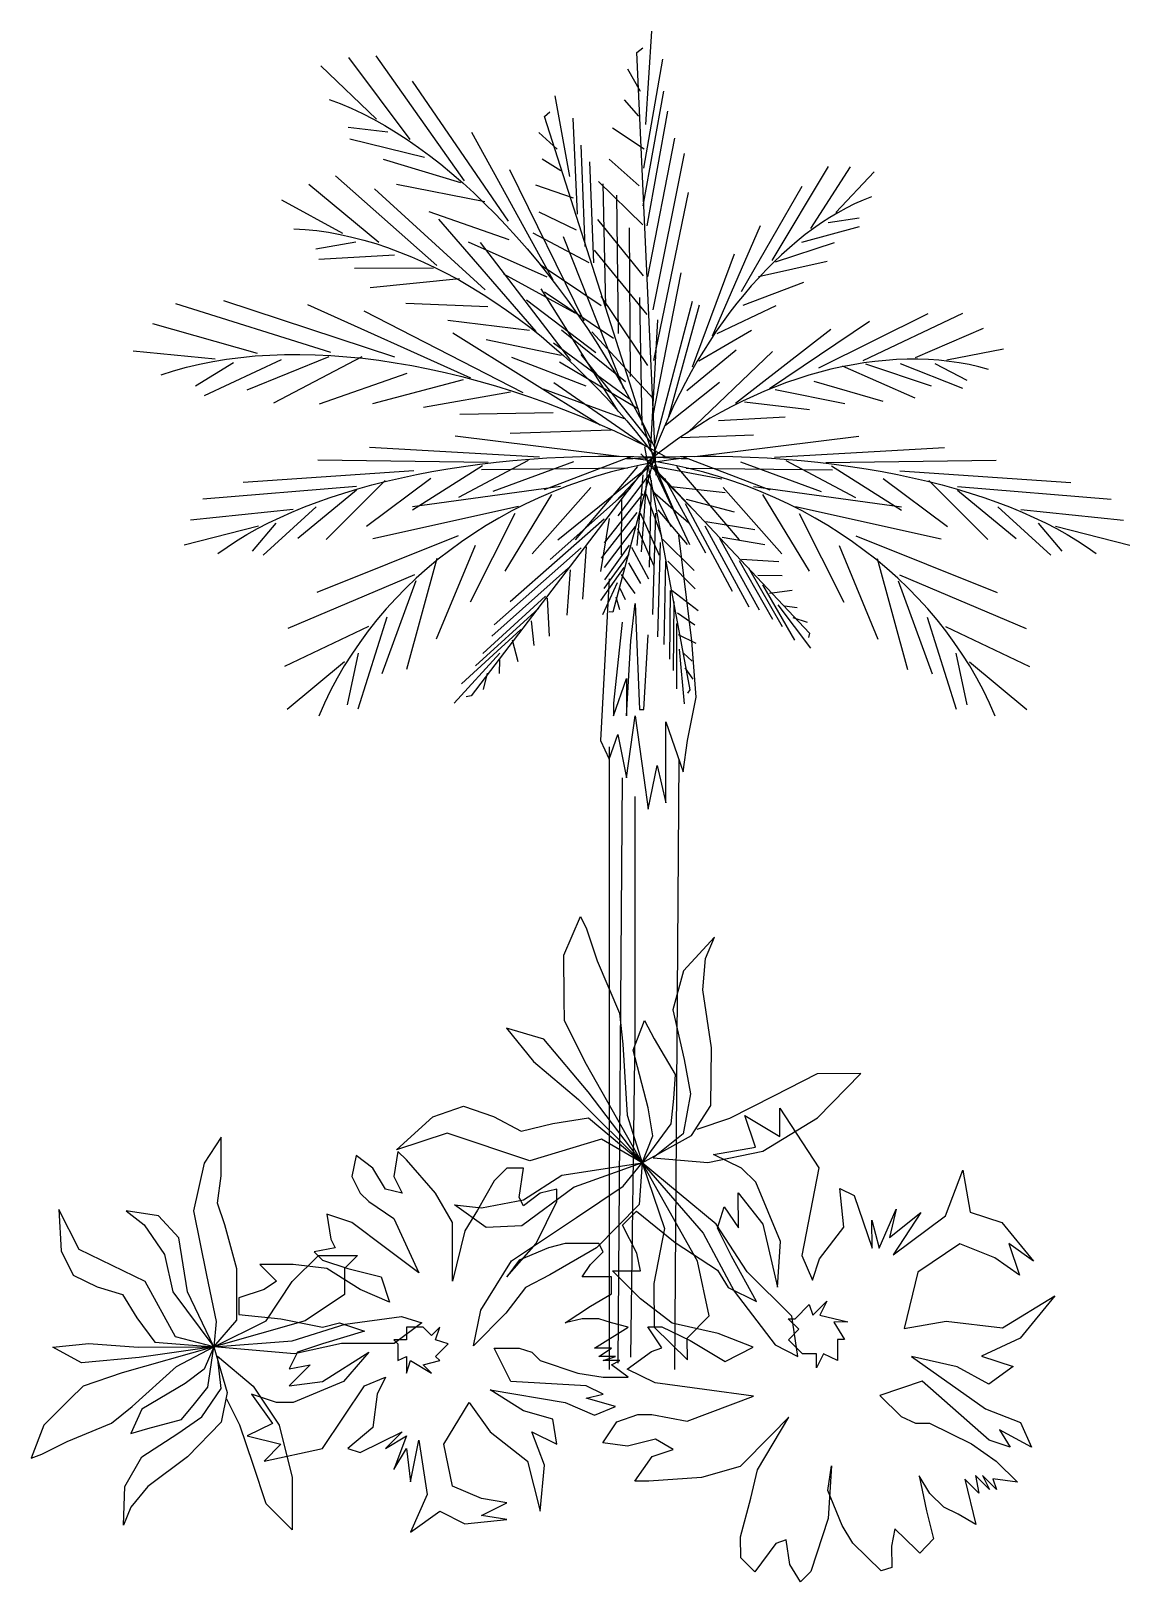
# Model space of a CAD drawing. Extents: x 78.84 to 80.56, y -24.83 to -22.4.
import ezdxf

# ---------------------------------------------------------------- set-up
doc = ezdxf.new("R2010")
doc.units = 0
doc.header["$LTSCALE"] = 0.5
doc.header["$MEASUREMENT"] = 0
doc.layers.get('0').update_dxf_attribs({"linetype": 'CONTINUOUS'})

msp = doc.modelspace()

# ---------------------------------------------------------------- linework, layer by layer
for p, q in [((79.8044, -22.5489, -35.8719), (79.8136, -22.4025, -35.8719)), ((79.7903, -22.4361, -35.8719), (79.7995, -22.4286, -35.8719)), ((79.8206, -23.0987, -35.8719), (79.7903, -22.4361, -35.8719)), ((79.3821, -22.5405, -35.8719), (79.2949, -22.4569, -35.8719)), ((79.4352, -22.5723, -35.8719), (79.3391, -22.4438, -35.8719)), ((79.52, -22.6373, -35.8719), (79.3817, -22.4415, -35.8719)), ((79.7961, -22.4971, -35.8719), (79.7762, -22.4622, -35.8719)), ((79.801, -22.6174, -35.8719), (79.8311, -22.4467, -35.8719)), ((79.5893, -22.7004, -35.8719), (79.4388, -22.4812, -35.8719)), ((79.6854, -22.6306, -35.8719), (79.6624, -22.5043, -35.8719)), ((79.7932, -22.536, -35.8719), (79.7709, -22.5104, -35.8719)), ((79.8001, -22.6767, -35.8719), (79.8325, -22.4967, -35.8719)), ((79.6456, -22.5367, -35.8719), (79.6536, -22.5289, -35.8719)), ((79.8245, -23.0967, -35.8719), (79.6456, -22.5367, -35.8719)), ((79.8064, -22.7081, -35.8719), (79.8389, -22.5281, -35.8719)), ((79.4001, -22.5609, -35.8719), (79.3379, -22.5536, -35.8719)), ((79.6593, -22.7929, -35.8719), (79.5318, -22.5617, -35.8719)), ((79.6653, -22.5878, -35.8719), (79.6367, -22.5613, -35.8719)), ((79.6971, -22.6896, -35.8719), (79.6905, -22.5392, -35.8719)), ((79.8015, -22.5878, -35.8719), (79.752, -22.555, -35.8719)), ((79.4572, -22.6006, -35.8719), (79.3403, -22.5721, -35.8719)), ((79.7093, -22.7403, -35.8719), (79.7031, -22.5816, -35.8719)), ((79.8074, -22.7877, -35.8719), (79.8495, -22.5706, -35.8719)), ((79.5143, -22.6403, -35.8719), (79.3933, -22.604, -35.8719)), ((79.6709, -22.6215, -35.8719), (79.6419, -22.6032, -35.8719)), ((79.7229, -22.7661, -35.8719), (79.7167, -22.6074, -35.8719)), ((79.7937, -22.6453, -35.8719), (79.7467, -22.6032, -35.8719)), ((79.8157, -22.8395, -35.8719), (79.8651, -22.5945, -35.8719)), ((79.4769, -22.7698, -35.8719), (79.3181, -22.6293, -35.8719)), ((79.7074, -22.8571, -35.8719), (79.5913, -22.62, -35.8719)), ((80.0024, -22.7623, -35.8719), (80.0907, -22.6149, -35.8719)), ((80.0629, -22.7122, -35.8719), (80.1251, -22.6152, -35.8719)), ((80.1018, -22.6872, -35.8719), (80.162, -22.6233, -35.8719)), ((79.3857, -22.7341, -35.8719), (79.2762, -22.6433, -35.8719)), ((79.5525, -22.8082, -35.8719), (79.379, -22.6496, -35.8719)), ((79.5518, -22.6703, -35.8719), (79.4136, -22.6431, -35.8719)), ((79.691, -22.6643, -35.8719), (79.6321, -22.6443, -35.8719)), ((79.7996, -22.7063, -35.8719), (79.7302, -22.6386, -35.8719)), ((79.7416, -22.8338, -35.8719), (79.7373, -22.6419, -35.8719)), ((79.8166, -22.9191, -35.8719), (79.8709, -22.6555, -35.8719)), ((79.9541, -22.8107, -35.8719), (80.0495, -22.6457, -35.8719)), ((79.3296, -22.7198, -35.8719), (79.234, -22.6677, -35.8719)), ((79.7617, -22.8766, -35.8719), (79.7588, -22.6597, -35.8719)), ((79.59, -22.7298, -35.8719), (79.465, -22.6857, -35.8719)), ((79.6322, -22.8733, -35.8719), (79.48, -22.6973, -35.8719)), ((79.6957, -22.7145, -35.8719), (79.6373, -22.6863, -35.8719)), ((79.8006, -22.786, -35.8719), (79.7292, -22.6979, -35.8719)), ((79.9087, -22.8805, -35.8719), (79.9842, -22.7075, -35.8719)), ((80.0898, -22.7027, -35.8719), (80.1387, -22.6953, -35.8719)), ((79.7154, -22.7656, -35.8719), (79.6279, -22.7191, -35.8719)), ((79.77, -22.9634, -35.8719), (79.6752, -22.7251, -35.8719)), ((79.7805, -22.9443, -35.8719), (79.7785, -22.7108, -35.8719)), ((80.0485, -22.7335, -35.8719), (80.139, -22.709, -35.8719)), ((79.3497, -22.7335, -35.8719), (79.2874, -22.7442, -35.8719)), ((79.4106, -22.7538, -35.8719), (79.2918, -22.7606, -35.8719)), ((79.6495, -22.7881, -35.8719), (79.5262, -22.7332, -35.8719)), ((79.6869, -22.9187, -35.8719), (79.5454, -22.7341, -35.8719)), ((79.8064, -22.847, -35.8719), (79.7239, -22.7461, -35.8719)), ((79.8776, -22.929, -35.8719), (79.9433, -22.752, -35.8719)), ((80.0073, -22.7643, -35.8719), (80.1001, -22.734, -35.8719)), ((79.4716, -22.7742, -35.8719), (79.3479, -22.7749, -35.8719)), ((79.7341, -22.8334, -35.8719), (79.6401, -22.7698, -35.8719)), ((79.9807, -22.7875, -35.8719), (80.0884, -22.7631, -35.8719)), ((79.5121, -22.7912, -35.8719), (79.3724, -22.805, -35.8719)), ((79.6935, -22.8445, -35.8719), (79.5816, -22.7837, -35.8719)), ((79.8152, -23.008, -35.8719), (79.8598, -22.7816, -35.8719)), ((79.9569, -22.8322, -35.8719), (80.0521, -22.796, -35.8719)), ((79.411, -22.9138, -35.8719), (79.1428, -22.8253, -35.8719)), ((79.726, -22.9069, -35.8719), (79.6175, -22.8246, -35.8719)), ((79.7608, -22.9986, -35.8719), (79.6402, -22.8068, -35.8719)), ((79.7538, -22.8845, -35.8719), (79.6453, -22.8117, -35.8719)), ((79.8074, -22.9266, -35.8719), (79.7341, -22.8182, -35.8719)), ((79.7987, -23.0203, -35.8719), (79.7949, -22.8201, -35.8719)), ((79.8191, -23.0487, -35.8719), (79.8773, -22.8258, -35.8719)), ((79.3109, -22.9064, -35.8719), (79.0679, -22.83, -35.8719)), ((79.5299, -22.9466, -35.8719), (79.2745, -22.8316, -35.8719)), ((79.612, -22.9699, -35.8719), (79.3629, -22.8416, -35.8719)), ((79.5566, -22.835, -35.8719), (79.428, -22.8297, -35.8719)), ((79.8397, -23.0086, -35.8719), (79.8882, -22.8315, -35.8719)), ((79.916, -22.8766, -35.8719), (80.0085, -22.8326, -35.8719)), ((80.0755, -22.9302, -35.8719), (80.2468, -22.8452, -35.8719)), ((80.1449, -22.919, -35.8719), (80.301, -22.845, -35.8719)), ((79.196, -22.9082, -35.8719), (79.0319, -22.8617, -35.8719)), ((79.622, -22.8717, -35.8719), (79.4938, -22.856, -35.8719)), ((79.7329, -23.0201, -35.8719), (79.5019, -22.8759, -35.8719)), ((79.7725, -22.9522, -35.8719), (79.672, -22.8716, -35.8719)), ((79.8157, -22.9784, -35.8719), (79.7196, -22.8739, -35.8719)), ((79.8119, -23.0544, -35.8719), (79.823, -22.855, -35.8719)), ((79.8872, -22.9193, -35.8719), (79.9699, -22.8713, -35.8719)), ((79.9449, -22.9857, -35.8719), (80.094, -22.87, -35.8719)), ((79.9981, -22.9628, -35.8719), (80.1547, -22.8573, -35.8719)), ((80.2269, -22.9142, -35.8719), (80.3335, -22.8684, -35.8719)), ((79.6718, -22.9111, -35.8719), (79.5543, -22.8867, -35.8719)), ((79.7781, -22.979, -35.8719), (79.6598, -22.8918, -35.8719)), ((79.8684, -22.966, -35.8719), (79.9459, -22.9023, -35.8719)), ((80.276, -22.9177, -35.8719), (80.3645, -22.9005, -35.8719)), ((79.1296, -22.917, -35.8719), (79.0011, -22.9041, -35.8719)), ((79.158, -22.9226, -35.8719), (79.0988, -22.9594, -35.8719)), ((79.2329, -22.9178, -35.8719), (79.1124, -22.9742, -35.8719)), ((79.3077, -22.913, -35.8719), (79.1788, -22.9653, -35.8719)), ((79.3594, -22.9134, -35.8719), (79.2209, -22.9856, -35.8719)), ((79.7109, -22.9592, -35.8719), (79.5944, -22.9141, -35.8719)), ((79.7927, -22.995, -35.8719), (79.6692, -22.9214, -35.8719)), ((79.8123, -23.0469, -35.8719), (79.7031, -22.9093, -35.8719)), ((79.8698, -23.0322, -35.8719), (80.0027, -22.9048, -35.8719)), ((80.1487, -22.9241, -35.8719), (80.2515, -22.9589, -35.8719)), ((80.2028, -22.9239, -35.8719), (80.3006, -22.9624, -35.8719)), ((80.257, -22.9237, -35.8719), (80.3071, -22.9499, -35.8719)), ((79.4298, -22.9392, -35.8719), (79.2925, -22.9875, -35.8719)), ((79.5183, -22.9492, -35.8719), (79.3758, -22.9868, -35.8719)), ((80.1121, -22.9271, -35.8719), (80.226, -22.9773, -35.8719)), ((79.592, -22.9684, -35.8719), (79.4559, -22.9927, -35.8719)), ((79.7706, -23.0106, -35.8719), (79.6438, -22.9639, -35.8719)), ((79.8044, -23.0539, -35.8719), (79.6599, -22.9542, -35.8719)), ((79.835, -23.0203, -35.8719), (79.9197, -22.9528, -35.8719)), ((80.0069, -22.9642, -35.8719), (80.1162, -22.9865, -35.8719)), ((80.0676, -22.9515, -35.8719), (80.1755, -22.9827, -35.8719)), ((79.9588, -22.9835, -35.8719), (80.0607, -22.9956, -35.8719)), ((79.6593, -23.0009, -35.8719), (79.5127, -23.0038, -35.8719)), ((79.918, -23.013, -35.8719), (80.0227, -23.0074, -35.8719)), ((79.7625, -23.0693, -35.8719), (79.5053, -23.0377, -35.8719)), ((79.7498, -23.0282, -35.8719), (79.5916, -23.0336, -35.8719)), ((79.8596, -23.0396, -35.8719), (79.9731, -23.0355, -35.8719)), ((79.8811, -23.0693, -35.8719), (80.1383, -23.0377, -35.8719)), ((79.6377, -23.0705, -35.8719), (79.3711, -23.0555, -35.8719)), ((79.819, -23.0668, -35.8719), (79.5306, -23.4448, -35.8719)), ((79.7803, -23.0699, -35.8719), (79.6448, -23.1215, -35.8719)), ((79.8198, -23.0608, -35.8719), (79.7526, -23.3137, -35.8719)), ((79.7966, -23.0655, -35.8719), (80.0605, -23.3463, -35.8719)), ((79.8021, -23.0545, -35.8719), (79.8733, -23.4353, -35.8719)), ((79.8633, -23.0699, -35.8719), (79.9987, -23.1215, -35.8719)), ((80.0059, -23.0705, -35.8719), (80.2725, -23.0555, -35.8719)), ((79.441, -23.0917, -35.8719), (79.1732, -23.1104, -35.8719)), ((79.5573, -23.0789, -35.8719), (79.2902, -23.0751, -35.8719)), ((79.5482, -23.0843, -35.8719), (79.4388, -23.1536, -35.8719)), ((79.6197, -23.0755, -35.8719), (79.5108, -23.1336, -35.8719)), ((79.776, -23.0879, -35.8719), (79.5469, -23.0901, -35.8719)), ((79.6909, -23.078, -35.8719), (79.5646, -23.1243, -35.8719)), ((79.7969, -23.095, -35.8719), (79.6663, -23.2007, -35.8719)), ((79.7913, -23.0851, -35.8719), (79.6933, -23.2001, -35.8719)), ((79.8143, -23.0795, -35.8719), (79.7568, -23.1401, -35.8719)), ((79.8112, -23.0958, -35.8719), (79.7602, -23.1625, -35.8719)), ((79.8071, -23.0833, -35.8719), (79.7969, -23.2191, -35.8719)), ((79.8107, -23.0836, -35.8719), (79.8768, -23.1511, -35.8719)), ((79.8161, -23.087, -35.8719), (79.8727, -23.2076, -35.8719)), ((79.8175, -23.0826, -35.8719), (79.8562, -23.1721, -35.8719)), ((79.82, -23.0852, -35.8719), (79.9232, -23.1042, -35.8719)), ((79.8523, -23.0851, -35.8719), (79.9503, -23.2001, -35.8719)), ((79.8676, -23.0879, -35.8719), (80.0967, -23.0901, -35.8719)), ((79.9527, -23.078, -35.8719), (80.079, -23.1243, -35.8719)), ((80.0238, -23.0755, -35.8719), (80.1328, -23.1336, -35.8719)), ((80.0863, -23.0789, -35.8719), (80.3534, -23.0751, -35.8719)), ((80.0954, -23.0843, -35.8719), (80.2047, -23.1536, -35.8719)), ((80.2025, -23.0917, -35.8719), (80.4704, -23.1104, -35.8719)), ((79.3511, -23.1167, -35.8719), (79.1099, -23.1364, -35.8719)), ((79.396, -23.107, -35.8719), (79.3036, -23.1996, -35.8719)), ((79.4673, -23.1039, -35.8719), (79.3667, -23.1792, -35.8719)), ((79.6704, -23.1166, -35.8719), (79.4387, -23.1485, -35.8719)), ((79.7181, -23.1178, -35.8719), (79.626, -23.2219, -35.8719)), ((79.7801, -23.1189, -35.8719), (79.6546, -23.2308, -35.8719)), ((79.7994, -23.0981, -35.8719), (79.7901, -23.209, -35.8719)), ((79.8073, -23.1065, -35.8719), (79.8433, -23.1791, -35.8719)), ((79.8125, -23.1065, -35.8719), (79.8094, -23.2428, -35.8719)), ((79.8333, -23.1035, -35.8719), (79.8976, -23.2204, -35.8719)), ((79.8442, -23.1167, -35.8719), (79.9288, -23.1261, -35.8719)), ((79.9255, -23.1178, -35.8719), (80.0176, -23.2219, -35.8719)), ((79.9732, -23.1166, -35.8719), (80.2049, -23.1485, -35.8719)), ((80.1763, -23.1039, -35.8719), (80.2769, -23.1792, -35.8719)), ((80.2476, -23.107, -35.8719), (80.34, -23.1996, -35.8719)), ((80.2925, -23.1167, -35.8719), (80.5337, -23.1364, -35.8719)), ((79.3509, -23.1223, -35.8719), (79.2592, -23.198, -35.8719)), ((79.6567, -23.1288, -35.8719), (79.5834, -23.249, -35.8719)), ((79.7994, -23.1278, -35.8719), (79.7388, -23.2046, -35.8719)), ((79.7664, -23.1352, -35.8719), (79.7658, -23.2235, -35.8719)), ((79.805, -23.1283, -35.8719), (79.829, -23.1942, -35.8719)), ((79.8148, -23.1237, -35.8719), (79.8716, -23.1735, -35.8719)), ((79.8661, -23.1432, -35.8719), (79.9398, -23.2803, -35.8719)), ((79.8676, -23.1364, -35.8719), (79.9429, -23.1562, -35.8719)), ((79.9869, -23.1288, -35.8719), (80.0602, -23.249, -35.8719)), ((80.2927, -23.1223, -35.8719), (80.3844, -23.198, -35.8719)), ((79.2518, -23.1526, -35.8719), (79.0909, -23.1695, -35.8719)), ((79.2876, -23.1483, -35.8719), (79.2048, -23.2242, -35.8719)), ((79.6048, -23.1478, -35.8719), (79.3765, -23.1986, -35.8719)), ((79.5988, -23.1587, -35.8719), (79.5288, -23.2978, -35.8719)), ((79.7388, -23.1679, -35.8719), (79.5915, -23.2974, -35.8719)), ((79.7467, -23.1666, -35.8719), (79.7331, -23.2499, -35.8719)), ((79.79, -23.1572, -35.8719), (79.7342, -23.229, -35.8719)), ((79.7956, -23.1578, -35.8719), (79.8252, -23.2242, -35.8719)), ((79.8193, -23.1582, -35.8719), (79.8145, -23.3171, -35.8719)), ((79.8233, -23.1528, -35.8719), (79.869, -23.2074, -35.8719)), ((80.0388, -23.1478, -35.8719), (80.2671, -23.1986, -35.8719)), ((80.0448, -23.1587, -35.8719), (80.1148, -23.2978, -35.8719)), ((80.356, -23.1483, -35.8719), (80.4388, -23.2242, -35.8719)), ((80.3917, -23.1526, -35.8719), (80.5526, -23.1695, -35.8719)), ((79.1975, -23.1789, -35.8719), (79.0806, -23.2086, -35.8719)), ((79.2244, -23.1742, -35.8719), (79.1872, -23.218, -35.8719)), ((79.5102, -23.194, -35.8719), (79.2887, -23.2825, -35.8719)), ((79.7877, -23.1791, -35.8719), (79.7391, -23.2433, -35.8719)), ((79.791, -23.1822, -35.8719), (79.8165, -23.2399, -35.8719)), ((79.8764, -23.3586, -35.8719), (79.8559, -23.1927, -35.8719)), ((79.8966, -23.178, -35.8719), (79.9656, -23.305, -35.8719)), ((79.8981, -23.1711, -35.8719), (79.9749, -23.1841, -35.8719)), ((80.1334, -23.194, -35.8719), (80.3549, -23.2825, -35.8719)), ((80.4192, -23.1742, -35.8719), (80.4564, -23.218, -35.8719)), ((80.4461, -23.1789, -35.8719), (80.5629, -23.2086, -35.8719)), ((79.5366, -23.2088, -35.8719), (79.476, -23.3559, -35.8719)), ((79.7028, -23.2124, -35.8719), (79.5664, -23.3332, -35.8719)), ((79.7108, -23.2112, -35.8719), (79.7051, -23.2932, -35.8719)), ((79.7783, -23.2085, -35.8719), (79.7393, -23.2626, -35.8719)), ((79.7816, -23.2116, -35.8719), (79.8086, -23.2613, -35.8719)), ((79.8265, -23.2042, -35.8719), (79.8226, -23.3519, -35.8719)), ((79.8305, -23.1989, -35.8719), (79.8802, -23.2481, -35.8719)), ((79.9199, -23.1977, -35.8719), (79.9819, -23.3096, -35.8719)), ((79.9238, -23.1958, -35.8719), (79.9906, -23.2074, -35.8719)), ((80.107, -23.2088, -35.8719), (80.1676, -23.3559, -35.8719)), ((79.4769, -23.2292, -35.8719), (79.4291, -23.4033, -35.8719)), ((79.7776, -23.2223, -35.8719), (79.7386, -23.2764, -35.8719)), ((79.7769, -23.236, -35.8719), (79.7958, -23.2683, -35.8719)), ((79.835, -23.2333, -35.8719), (79.8324, -23.364, -35.8719)), ((79.8386, -23.2336, -35.8719), (79.8817, -23.2767, -35.8719)), ((79.9504, -23.2324, -35.8719), (80.0029, -23.3242, -35.8719)), ((79.9543, -23.2306, -35.8719), (80.0125, -23.2339, -35.8719)), ((80.1666, -23.2292, -35.8719), (80.2145, -23.4033, -35.8719)), ((79.442, -23.255, -35.8719), (79.2435, -23.3393, -35.8719)), ((79.4437, -23.2644, -35.8719), (79.3907, -23.4102, -35.8719)), ((79.6832, -23.2438, -35.8719), (79.5631, -23.3513, -35.8719)), ((79.6857, -23.2469, -35.8719), (79.6805, -23.3184, -35.8719)), ((79.7467, -23.261, -35.8719), (79.733, -23.5148, -35.8719)), ((79.7698, -23.2436, -35.8719), (79.7331, -23.2951, -35.8719)), ((79.7658, -23.2542, -35.8719), (79.787, -23.284, -35.8719)), ((79.9652, -23.2438, -35.8719), (80.0177, -23.3357, -35.8719)), ((79.98, -23.2553, -35.8719), (80.018, -23.2558, -35.8719)), ((80.1999, -23.2644, -35.8719), (80.2528, -23.4102, -35.8719)), ((80.2016, -23.255, -35.8719), (80.4001, -23.3393, -35.8719)), ((79.6472, -23.2884, -35.8719), (79.5489, -23.3783, -35.8719)), ((79.7595, -23.2674, -35.8719), (79.7366, -23.3176, -35.8719)), ((79.7573, -23.2893, -35.8719), (79.7631, -23.3092, -35.8719)), ((79.7636, -23.2761, -35.8719), (79.7718, -23.2935, -35.8719)), ((79.8423, -23.2794, -35.8719), (79.8413, -23.3874, -35.8719)), ((79.8458, -23.2797, -35.8719), (79.8862, -23.3111, -35.8719)), ((79.9871, -23.2704, -35.8719), (80.0373, -23.3572, -35.8719)), ((79.998, -23.2836, -35.8719), (80.0337, -23.2791, -35.8719)), ((79.636, -23.3079, -35.8719), (79.5376, -23.3978, -35.8719)), ((79.6498, -23.2915, -35.8719), (79.6529, -23.351, -35.8719)), ((79.7526, -23.3137, -35.8719), (79.747, -23.3131, -35.8719)), ((79.7808, -23.3586, -35.8719), (79.7876, -23.3001, -35.8719)), ((79.7876, -23.3001, -35.8719), (79.7945, -23.466, -35.8719)), ((79.8481, -23.2969, -35.8719), (79.8471, -23.4049, -35.8719)), ((79.8539, -23.3144, -35.8719), (79.881, -23.3335, -35.8719)), ((80.0113, -23.3019, -35.8719), (80.0622, -23.37, -35.8719)), ((80.0214, -23.3033, -35.8719), (80.0416, -23.3061, -35.8719)), ((79.3695, -23.3361, -35.8719), (79.2383, -23.3986, -35.8719)), ((79.3985, -23.3212, -35.8719), (79.3532, -23.4656, -35.8719)), ((79.6247, -23.3273, -35.8719), (79.6286, -23.3655, -35.8719)), ((79.7671, -23.3293, -35.8719), (79.7535, -23.4562, -35.8719)), ((79.8526, -23.3314, -35.8719), (79.8521, -23.4338, -35.8719)), ((80.0347, -23.3216, -35.8719), (80.0573, -23.3294, -35.8719)), ((80.2451, -23.3212, -35.8719), (80.2904, -23.4656, -35.8719)), ((80.2741, -23.3361, -35.8719), (80.4053, -23.3986, -35.8719)), ((79.6084, -23.3405, -35.8719), (79.5155, -23.426, -35.8719)), ((79.5946, -23.3569, -35.8719), (79.6039, -23.3906, -35.8719)), ((79.774, -23.4758, -35.8719), (79.7808, -23.3586, -35.8719)), ((79.8013, -23.466, -35.8719), (79.8081, -23.3489, -35.8719)), ((79.8549, -23.3486, -35.8719), (79.8824, -23.3621, -35.8719)), ((79.8833, -23.4465, -35.8719), (79.8764, -23.3586, -35.8719)), ((80.0605, -23.3463, -35.8719), (80.059, -23.3531, -35.8719)), ((79.3533, -23.378, -35.8719), (79.3362, -23.4589, -35.8719)), ((79.5753, -23.3776, -35.8719), (79.5038, -23.4561, -35.8719)), ((79.5749, -23.3882, -35.8719), (79.5742, -23.4095, -35.8719)), ((79.8567, -23.3715, -35.8719), (79.8645, -23.4574, -35.8719)), ((79.8634, -23.3777, -35.8719), (79.8767, -23.3901, -35.8719)), ((80.2903, -23.378, -35.8719), (80.3074, -23.4589, -35.8719)), ((79.332, -23.3915, -35.8719), (79.2425, -23.466, -35.8719)), ((79.5557, -23.409, -35.8719), (79.5495, -23.4347, -35.8719)), ((79.8652, -23.4006, -35.8719), (79.8781, -23.4186, -35.8719)), ((80.3116, -23.3915, -35.8719), (80.4011, -23.466, -35.8719)), ((79.7535, -23.4758, -35.8719), (79.774, -23.4172, -35.8719)), ((79.774, -23.4172, -35.8719), (79.774, -23.4758, -35.8719)), ((79.8733, -23.4353, -35.8719), (79.8694, -23.4407, -35.8719)), ((79.5306, -23.4448, -35.8719), (79.5227, -23.446, -35.8719)), ((79.7535, -23.4562, -35.8719), (79.7535, -23.4758, -35.8719)), ((79.8696, -23.5148, -35.8719), (79.8833, -23.4465, -35.8719)), ((79.774, -23.5734, -35.8719), (79.7876, -23.4758, -35.8719)), ((79.7876, -23.4758, -35.8719), (79.8013, -23.5734, -35.8719)), ((79.7945, -23.466, -35.8719), (79.8013, -23.466, -35.8719)), ((79.8355, -23.4855, -35.8719), (79.8628, -23.5636, -35.8719)), ((79.8355, -23.6124, -35.8719), (79.8355, -23.4855, -35.8719)), ((79.7467, -23.5441, -35.8719), (79.7603, -23.505, -35.8719)), ((79.7603, -23.505, -35.8719), (79.774, -23.5734, -35.8719)), ((79.733, -23.5148, -35.8719), (79.7467, -23.5441, -35.8719)), ((79.7467, -23.5246, -35.8719), (79.7467, -24.5007, -35.8719)), ((79.8628, -23.5636, -35.8719), (79.8696, -23.5148, -35.8719)), ((79.8081, -23.6222, -35.8719), (79.8218, -23.5538, -35.8719)), ((79.8218, -23.5538, -35.8719), (79.8355, -23.6124, -35.8719)), ((79.8559, -23.5441, -35.8719), (79.8491, -24.5007, -35.8719)), ((79.7671, -23.5734, -35.8719), (79.7603, -24.4909, -35.8719)), ((79.8013, -23.5734, -35.8719), (79.8081, -23.6222, -35.8719)), ((79.7876, -23.9736, -35.8719), (79.7876, -23.6026, -35.8719)), ((79.6759, -23.8509, 132.3878), (79.7019, -23.7907, 132.3878)), ((79.7019, -23.7907, 132.3878), (79.7112, -23.81, 132.3878)), ((79.7112, -23.81, 132.3878), (79.7278, -23.86, 132.3878)), ((79.912, -23.823, 132.3878), (79.8631, -23.8757, 132.3878)), ((79.898, -23.8562, 132.3878), (79.912, -23.823, 132.3878)), ((79.6764, -23.9196, 132.3878), (79.6759, -23.8509, 132.3878)), ((79.7278, -23.86, 132.3878), (79.7631, -23.942, 132.3878)), ((79.8934, -23.9055, 132.3878), (79.898, -23.8562, 132.3878)), ((79.8631, -23.8757, 132.3878), (79.8467, -23.9369, 132.3878)), ((79.6766, -23.954, 132.3878), (79.6764, -23.9196, 132.3878)), ((79.9072, -23.9966, 132.3878), (79.8934, -23.9055, 132.3878)), ((79.7631, -23.942, 132.3878), (79.7683, -23.9909, 132.3878)), ((79.8467, -23.9369, 132.3878), (79.8642, -24.0147, 132.3878)), ((79.6442, -23.983, 132.3878), (79.5858, -23.9657, 132.3878)), ((79.5858, -23.9657, 132.3878), (79.6285, -24.0179, 132.3878)), ((79.7115, -24.0226, 132.3878), (79.6766, -23.954, 132.3878)), ((79.7844, -24, 132.3878), (79.8021, -23.9535, 132.3878)), ((79.8021, -23.9535, 132.3878), (79.8176, -23.9823, 132.3878)), ((79.7139, -24.0652, 132.3878), (79.6442, -23.983, 132.3878)), ((79.7683, -23.9909, 132.3878), (79.7751, -24.1019, 132.3878)), ((79.7808, -24.4811, -35.8719), (79.7876, -23.9736, -35.8719)), ((79.8176, -23.9823, 132.3878), (79.8504, -24.0382, 132.3878)), ((79.6285, -24.0179, 132.3878), (79.6989, -24.0772, 132.3878)), ((79.8081, -24.0907, 132.3878), (79.7844, -24, 132.3878)), ((79.8642, -24.0147, 132.3878), (79.8741, -24.0684, 132.3878)), ((79.9064, -24.0867, 132.3878), (79.9072, -23.9966, 132.3878)), ((79.7985, -24.1767, 132.3878), (79.7115, -24.0226, 132.3878)), ((79.8504, -24.0382, 132.3878), (79.8478, -24.076, 132.3878)), ((80.0727, -24.0373, 132.3878), (80.0041, -24.0722, 132.3878)), ((80.1414, -24.0368, 132.3878), (80.0727, -24.0373, 132.3878)), ((80.0731, -24.1061, 132.3878), (80.1414, -24.0368, 132.3878)), ((79.7985, -24.1767, 132.3878), (79.7139, -24.0652, 132.3878)), ((79.8741, -24.0684, 132.3878), (79.8626, -24.131, 132.3878)), ((79.4707, -24.1047, 132.3878), (79.5186, -24.0879, 132.3878)), ((79.5186, -24.0879, 132.3878), (79.5656, -24.104, 132.3878)), ((79.6989, -24.0772, 132.3878), (79.7985, -24.1767, 132.3878)), ((79.815, -24.1346, 132.3878), (79.8081, -24.0907, 132.3878)), ((79.8478, -24.076, 132.3878), (79.8434, -24.1155, 132.3878)), ((79.8756, -24.1337, 132.3878), (79.9064, -24.0867, 132.3878)), ((80.0041, -24.0722, 132.3878), (79.9356, -24.107, 132.3878)), ((80.0141, -24.0912, 132.3878), (80.0753, -24.1843, 132.3878)), ((80.0144, -24.1352, 132.3878), (80.0141, -24.0912, 132.3878)), ((79.4137, -24.1561, 132.3878), (79.4707, -24.1047, 132.3878)), ((79.5656, -24.104, 132.3878), (79.6091, -24.1268, 132.3878)), ((79.6091, -24.1268, 132.3878), (79.6586, -24.1149, 132.3878)), ((79.6586, -24.1149, 132.3878), (79.7144, -24.1061, 132.3878)), ((79.7144, -24.1061, 132.3878), (79.7985, -24.1767, 132.3878)), ((79.7751, -24.1019, 132.3878), (79.7985, -24.1767, 132.3878)), ((79.8434, -24.1155, 132.3878), (79.7985, -24.1767, 132.3878)), ((79.9356, -24.107, 132.3878), (79.8841, -24.1246, 132.3878)), ((79.976, -24.152, 132.3878), (79.9592, -24.1025, 132.3878)), ((79.9592, -24.1025, 132.3878), (80.0144, -24.1352, 132.3878)), ((79.9875, -24.1582, 132.3878), (80.0731, -24.1061, 132.3878)), ((79.1387, -24.1367, -35.8719), (79.1123, -24.1771, -35.8719)), ((79.1387, -24.1973, -35.8719), (79.1387, -24.1367, -35.8719)), ((79.4929, -24.13, 132.3878), (79.4137, -24.1561, 132.3878)), ((79.6226, -24.1737, 132.3878), (79.4929, -24.13, 132.3878)), ((79.7347, -24.1396, 132.3878), (79.6226, -24.1737, 132.3878)), ((79.7985, -24.1767, 132.3878), (79.7347, -24.1396, 132.3878)), ((79.7985, -24.1767, 132.3878), (79.8756, -24.1337, 132.3878)), ((79.7985, -24.1767, 132.3878), (79.815, -24.1346, 132.3878)), ((79.8626, -24.131, 132.3878), (79.8157, -24.1689, 132.3878)), ((79.3503, -24.1654, -35.8719), (79.3437, -24.1982, -35.8719)), ((79.3765, -24.1851, -35.8719), (79.3503, -24.1654, -35.8719)), ((79.4159, -24.1589, -35.8719), (79.4093, -24.1982, -35.8719)), ((79.429, -24.172, -35.8719), (79.4159, -24.1589, -35.8719)), ((79.9017, -24.176, 132.3878), (79.9875, -24.1582, 132.3878)), ((79.9101, -24.1634, 132.3878), (79.976, -24.152, 132.3878)), ((79.9542, -24.1851, 132.3878), (79.9101, -24.1634, 132.3878)), ((79.1123, -24.1771, -35.8719), (79.0954, -24.2518, -35.8719)), ((79.3962, -24.2179, -35.8719), (79.3765, -24.1851, -35.8719)), ((79.4749, -24.2244, -35.8719), (79.429, -24.172, -35.8719)), ((79.5863, -24.1851, -35.8719), (79.5667, -24.2048, -35.8719)), ((79.6126, -24.1851, -35.8719), (79.5863, -24.1851, -35.8719)), ((79.606, -24.231, -35.8719), (79.6126, -24.1851, -35.8719)), ((79.6727, -24.1961, 132.3878), (79.7985, -24.1767, 132.3878)), ((79.7985, -24.1767, 132.3878), (79.6918, -24.215, 132.3878)), ((79.7687, -24.2135, 132.3878), (79.7985, -24.1767, 132.3878)), ((79.7985, -24.1767, 132.3878), (79.7941, -24.2418, 132.3878)), ((79.8855, -24.3309, 132.3878), (79.7985, -24.1767, 132.3878)), ((79.7985, -24.1767, 132.3878), (79.8943, -24.2868, 132.3878)), ((79.9143, -24.2729, 132.3878), (79.7985, -24.1767, 132.3878)), ((79.7985, -24.1767, 132.3878), (79.8336, -24.2796, 132.3878)), ((79.8157, -24.1689, 132.3878), (79.9017, -24.176, 132.3878)), ((79.9764, -24.207, 132.3878), (79.9542, -24.1851, 132.3878)), ((80.0753, -24.1843, 132.3878), (80.0487, -24.322, 132.3878)), ((80.2739, -24.26, 132.3878), (80.3009, -24.1883, 132.3878)), ((80.3009, -24.1883, 132.3878), (80.3123, -24.2542, 132.3878)), ((79.133, -24.2397, -35.8719), (79.1387, -24.1973, -35.8719)), ((79.3437, -24.1982, -35.8719), (79.3568, -24.2244, -35.8719)), ((79.4093, -24.1982, -35.8719), (79.4224, -24.2244, -35.8719)), ((79.5667, -24.2048, -35.8719), (79.5404, -24.2507, -35.8719)), ((79.6918, -24.215, 132.3878), (79.6099, -24.2757, 132.3878)), ((79.6127, -24.2346, 132.3878), (79.6727, -24.1961, 132.3878)), ((79.6954, -24.2623, 132.3878), (79.7687, -24.2135, 132.3878)), ((80.0155, -24.3002, 132.3878), (79.9764, -24.207, 132.3878)), ((79.1444, -24.274, -35.8719), (79.133, -24.2397, -35.8719)), ((79.3568, -24.2244, -35.8719), (79.37, -24.2375, -35.8719)), ((79.37, -24.2375, -35.8719), (79.4093, -24.2638, -35.8719)), ((79.4224, -24.2244, -35.8719), (79.3962, -24.2179, -35.8719)), ((79.5011, -24.2703, -35.8719), (79.4749, -24.2244, -35.8719)), ((79.5469, -24.2472, 132.3878), (79.6127, -24.2346, 132.3878)), ((79.6126, -24.2441, -35.8719), (79.606, -24.231, -35.8719)), ((79.6388, -24.2244, -35.8719), (79.6126, -24.2441, -35.8719)), ((79.6322, -24.3031, -35.8719), (79.665, -24.2375, -35.8719)), ((79.665, -24.2179, -35.8719), (79.6388, -24.2244, -35.8719)), ((79.665, -24.2375, -35.8719), (79.665, -24.2179, -35.8719)), ((79.949, -24.2237, 132.3878), (79.9878, -24.2729, 132.3878)), ((79.9494, -24.2787, 132.3878), (79.949, -24.2237, 132.3878)), ((80.1144, -24.2776, 132.3878), (80.1085, -24.2171, 132.3878)), ((80.1085, -24.2171, 132.3878), (80.1306, -24.2279, 132.3878)), ((80.1306, -24.2279, 132.3878), (80.1587, -24.3103, 132.3878)), ((78.9163, -24.3124, -35.8719), (78.8842, -24.2498, -35.8719)), ((78.8842, -24.2498, -35.8719), (78.888, -24.3144, -35.8719)), ((79.0407, -24.2598, -35.8719), (78.9898, -24.2518, -35.8719)), ((78.9898, -24.2518, -35.8719), (79.018, -24.274, -35.8719)), ((79.0727, -24.2942, -35.8719), (79.0407, -24.2598, -35.8719)), ((79.0954, -24.2518, -35.8719), (79.1161, -24.3528, -35.8719)), ((79.3044, -24.2572, -35.8719), (79.3109, -24.2966, -35.8719)), ((79.3437, -24.2703, -35.8719), (79.3044, -24.2572, -35.8719)), ((79.4093, -24.2638, -35.8719), (79.4486, -24.349, -35.8719)), ((79.5542, -24.278, 132.3878), (79.5045, -24.2424, 132.3878)), ((79.5045, -24.2424, 132.3878), (79.5469, -24.2472, 132.3878)), ((79.5404, -24.2507, -35.8719), (79.5208, -24.2834, -35.8719)), ((79.5937, -24.3304, 132.3878), (79.6954, -24.2623, 132.3878)), ((79.7941, -24.2418, 132.3878), (79.7268, -24.3101, 132.3878)), ((79.7678, -24.2744, 132.3878), (79.7896, -24.2523, 132.3878)), ((79.7896, -24.2523, 132.3878), (79.8505, -24.3014, 132.3878)), ((79.9164, -24.2789, 132.3878), (79.9271, -24.2458, 132.3878)), ((79.9271, -24.2458, 132.3878), (79.9494, -24.2787, 132.3878)), ((80.1697, -24.3102, 132.3878), (80.1968, -24.2495, 132.3878)), ((80.1968, -24.2495, 132.3878), (80.1861, -24.2936, 132.3878)), ((80.1861, -24.2936, 132.3878), (80.2353, -24.2547, 132.3878)), ((80.2353, -24.2547, 132.3878), (80.1918, -24.321, 132.3878)), ((80.1918, -24.321, 132.3878), (80.2739, -24.26, 132.3878)), ((80.3123, -24.2542, 132.3878), (80.362, -24.2704, 132.3878)), ((79.018, -24.274, -35.8719), (79.0501, -24.3205, -35.8719)), ((79.1632, -24.3427, -35.8719), (79.1444, -24.274, -35.8719)), ((79.3962, -24.3097, -35.8719), (79.3437, -24.2703, -35.8719)), ((79.5011, -24.3293, -35.8719), (79.5011, -24.2703, -35.8719)), ((79.5208, -24.2834, -35.8719), (79.5011, -24.3621, -35.8719)), ((79.6099, -24.2757, 132.3878), (79.5542, -24.278, 132.3878)), ((79.7901, -24.3183, 132.3878), (79.7678, -24.2744, 132.3878)), ((79.8336, -24.2796, 132.3878), (79.817, -24.3657, 132.3878)), ((79.8943, -24.2868, 132.3878), (79.9425, -24.3781, 132.3878)), ((79.9629, -24.3478, 132.3878), (79.9143, -24.2729, 132.3878)), ((79.9387, -24.3228, 132.3878), (79.9164, -24.2789, 132.3878)), ((79.9878, -24.2729, 132.3878), (80.0105, -24.3718, 132.3878)), ((80.0763, -24.3273, 132.3878), (80.1144, -24.2776, 132.3878)), ((80.1584, -24.2663, 132.3878), (80.1697, -24.3102, 132.3878)), ((80.1587, -24.3103, 132.3878), (80.1584, -24.2663, 132.3878)), ((80.362, -24.2704, 132.3878), (80.4119, -24.3306, 132.3878)), ((79.02, -24.3629, -35.8719), (78.9163, -24.3124, -35.8719)), ((79.0859, -24.379, -35.8719), (79.0727, -24.2942, -35.8719)), ((79.3175, -24.3097, -35.8719), (79.2847, -24.3162, -35.8719)), ((79.3109, -24.2966, -35.8719), (79.3175, -24.3097, -35.8719)), ((79.4486, -24.349, -35.8719), (79.3962, -24.3097, -35.8719)), ((79.5863, -24.3556, -35.8719), (79.6322, -24.3031, -35.8719)), ((79.6519, -24.3097, -35.8719), (79.606, -24.3293, -35.8719)), ((79.6781, -24.3031, -35.8719), (79.6519, -24.3097, -35.8719)), ((79.7268, -24.3101, 132.3878), (79.6536, -24.3524, 132.3878)), ((79.7306, -24.3031, -35.8719), (79.6781, -24.3031, -35.8719)), ((79.7372, -24.3162, -35.8719), (79.7306, -24.3031, -35.8719)), ((79.8505, -24.3014, 132.3878), (79.9168, -24.3449, 132.3878)), ((80.0105, -24.3718, 132.3878), (80.0155, -24.3002, 132.3878)), ((80.2962, -24.3038, 132.3878), (80.2305, -24.3483, 132.3878)), ((80.3513, -24.3255, 132.3878), (80.2962, -24.3038, 132.3878)), ((80.3732, -24.3033, 132.3878), (80.39, -24.3527, 132.3878)), ((80.4119, -24.3306, 132.3878), (80.3732, -24.3033, 132.3878)), ((78.888, -24.3144, -35.8719), (78.9069, -24.3528, -35.8719)), ((79.0501, -24.3205, -35.8719), (79.0633, -24.379, -35.8719)), ((79.1995, -24.3359, -35.8719), (79.2257, -24.3621, -35.8719)), ((79.2519, -24.3359, -35.8719), (79.1995, -24.3359, -35.8719)), ((79.2502, -24.3627, -35.8719), (79.2912, -24.3217, -35.8719)), ((79.3044, -24.3425, -35.8719), (79.2519, -24.3359, -35.8719)), ((79.2847, -24.3162, -35.8719), (79.2978, -24.3293, -35.8719)), ((79.2912, -24.3217, -35.8719), (79.3527, -24.3217, -35.8719)), ((79.2978, -24.3293, -35.8719), (79.3372, -24.3425, -35.8719)), ((79.3527, -24.3217, -35.8719), (79.3322, -24.3422, -35.8719)), ((79.5011, -24.3621, -35.8719), (79.5011, -24.3293, -35.8719)), ((79.5458, -24.4076, 132.3878), (79.5937, -24.3304, 132.3878)), ((79.606, -24.3293, -35.8719), (79.5863, -24.3556, -35.8719)), ((79.7044, -24.3556, -35.8719), (79.7175, -24.3359, -35.8719)), ((79.7175, -24.3359, -35.8719), (79.7372, -24.3162, -35.8719)), ((79.7958, -24.3458, 132.3878), (79.7901, -24.3183, 132.3878)), ((79.9033, -24.4167, 132.3878), (79.8855, -24.3309, 132.3878)), ((79.9777, -24.394, 132.3878), (79.9387, -24.3228, 132.3878)), ((80.0487, -24.322, 132.3878), (80.0655, -24.3604, 132.3878)), ((80.0655, -24.3604, 132.3878), (80.0763, -24.3273, 132.3878)), ((80.39, -24.3527, 132.3878), (80.3513, -24.3255, 132.3878)), ((78.9069, -24.3528, -35.8719), (78.9445, -24.371, -35.8719)), ((79.1161, -24.3528, -35.8719), (79.1312, -24.4255, -35.8719)), ((79.1632, -24.4235, -35.8719), (79.1632, -24.3427, -35.8719)), ((79.3568, -24.3752, -35.8719), (79.3044, -24.3425, -35.8719)), ((79.3322, -24.3422, -35.8719), (79.3322, -24.3832, -35.8719)), ((79.3372, -24.3425, -35.8719), (79.3896, -24.3556, -35.8719)), ((79.3896, -24.3556, -35.8719), (79.4027, -24.3949, -35.8719)), ((79.6536, -24.3524, 132.3878), (79.6155, -24.372, 132.3878)), ((79.7437, -24.3556, -35.8719), (79.7044, -24.3556, -35.8719)), ((79.7503, -24.3556, -35.8719), (79.7437, -24.3556, -35.8719)), ((79.7503, -24.3818, -35.8719), (79.7503, -24.3556, -35.8719)), ((79.7518, -24.3461, 132.3878), (79.7958, -24.3458, 132.3878)), ((79.7961, -24.3898, 132.3878), (79.7518, -24.3461, 132.3878)), ((79.9168, -24.3449, 132.3878), (79.9335, -24.3723, 132.3878)), ((80.033, -24.4169, 132.3878), (79.9629, -24.3478, 132.3878)), ((80.2305, -24.3483, 132.3878), (80.209, -24.4365, 132.3878)), ((78.9445, -24.371, -35.8719), (78.9841, -24.3831, -35.8719)), ((78.9841, -24.3831, -35.8719), (79.0068, -24.4194, -35.8719)), ((79.0671, -24.4497, -35.8719), (79.02, -24.3629, -35.8719)), ((79.0633, -24.379, -35.8719), (79.1273, -24.4651, -35.8719)), ((79.1273, -24.4651, -35.8719), (79.0859, -24.379, -35.8719)), ((79.206, -24.3752, -35.8719), (79.1667, -24.3884, -35.8719)), ((79.2257, -24.3621, -35.8719), (79.206, -24.3752, -35.8719)), ((79.2093, -24.4242, -35.8719), (79.2502, -24.3627, -35.8719)), ((79.3322, -24.3832, -35.8719), (79.2707, -24.4242, -35.8719)), ((79.4027, -24.3949, -35.8719), (79.3568, -24.3752, -35.8719)), ((79.6155, -24.372, 132.3878), (79.5849, -24.4125, 132.3878)), ((79.7175, -24.4015, -35.8719), (79.7503, -24.3818, -35.8719)), ((79.817, -24.3657, 132.3878), (79.8174, -24.4345, 132.3878)), ((79.9335, -24.3723, 132.3878), (79.9777, -24.394, 132.3878)), ((79.9425, -24.3781, 132.3878), (80.0072, -24.4622, 132.3878)), ((80.3631, -24.4354, 132.3878), (80.4453, -24.3853, 132.3878)), ((80.4453, -24.3853, 132.3878), (80.3907, -24.4517, 132.3878)), ((79.1667, -24.3884, -35.8719), (79.1667, -24.4146, -35.8719)), ((79.5344, -24.4637, 132.3878), (79.5458, -24.4076, 132.3878)), ((79.6781, -24.4277, -35.8719), (79.7175, -24.4015, -35.8719)), ((79.8458, -24.4279, 132.3878), (79.7961, -24.3898, 132.3878)), ((80.0384, -24.4211, 132.3878), (80.0602, -24.399, 132.3878)), ((80.0602, -24.399, 132.3878), (80.0658, -24.4154, 132.3878)), ((80.0658, -24.4154, 132.3878), (80.0877, -24.3933, 132.3878)), ((80.0877, -24.3933, 132.3878), (80.0769, -24.4154, 132.3878)), ((79.0068, -24.4194, -35.8719), (79.035, -24.4578, -35.8719)), ((79.1273, -24.4651, -35.8719), (79.1632, -24.4235, -35.8719)), ((79.2707, -24.4242, -35.8719), (79.1273, -24.4651, -35.8719)), ((79.1273, -24.4651, -35.8719), (79.2093, -24.4242, -35.8719)), ((79.1312, -24.4255, -35.8719), (79.1273, -24.4651, -35.8719)), ((79.1667, -24.4146, -35.8719), (79.2323, -24.4211, -35.8719)), ((79.2323, -24.4211, -35.8719), (79.2978, -24.4343, -35.8719)), ((79.2499, -24.4558, -35.8719), (79.3329, -24.4295, -35.8719)), ((79.2978, -24.4343, -35.8719), (79.3241, -24.4277, -35.8719)), ((79.3241, -24.4277, -35.8719), (79.3634, -24.4408, -35.8719)), ((79.3329, -24.4295, -35.8719), (79.4215, -24.4174, -35.8719)), ((79.4535, -24.4275, -35.8719), (79.4101, -24.4598, -35.8719)), ((79.4215, -24.4174, -35.8719), (79.4535, -24.4275, -35.8719)), ((79.5849, -24.4125, 132.3878), (79.5344, -24.4637, 132.3878)), ((79.7044, -24.4211, -35.8719), (79.6781, -24.4277, -35.8719)), ((79.7306, -24.4211, -35.8719), (79.7044, -24.4211, -35.8719)), ((79.7503, -24.4277, -35.8719), (79.7306, -24.4211, -35.8719)), ((79.7765, -24.4343, -35.8719), (79.7503, -24.4277, -35.8719)), ((79.8074, -24.4337, 132.3878), (79.8294, -24.4336, 132.3878)), ((79.8296, -24.4666, 132.3878), (79.8074, -24.4337, 132.3878)), ((79.8294, -24.4336, 132.3878), (79.8735, -24.4553, 132.3878)), ((79.9175, -24.444, 132.3878), (79.8458, -24.4279, 132.3878)), ((79.8691, -24.4513, 132.3878), (79.9033, -24.4167, 132.3878)), ((80.0274, -24.4212, 132.3878), (80.0384, -24.4211, 132.3878)), ((80.044, -24.4376, 132.3878), (80.0274, -24.4212, 132.3878)), ((80.0427, -24.4803, 132.3878), (80.033, -24.4169, 132.3878)), ((80.0769, -24.4154, 132.3878), (80.1209, -24.4261, 132.3878)), ((80.1209, -24.4261, 132.3878), (80.0989, -24.4262, 132.3878)), ((80.0989, -24.4262, 132.3878), (80.1156, -24.4536, 132.3878)), ((80.209, -24.4365, 132.3878), (80.275, -24.425, 132.3878)), ((80.275, -24.425, 132.3878), (80.3631, -24.4354, 132.3878)), ((79.035, -24.4578, -35.8719), (79.1273, -24.4651, -35.8719)), ((79.1273, -24.4651, -35.8719), (79.0671, -24.4497, -35.8719)), ((79.1273, -24.4651, -35.8719), (79.2499, -24.4558, -35.8719)), ((79.3634, -24.4408, -35.8719), (79.2978, -24.4605, -35.8719)), ((79.4093, -24.4539, -35.8719), (79.4159, -24.4605, -35.8719)), ((79.429, -24.4539, -35.8719), (79.4093, -24.4539, -35.8719)), ((79.4552, -24.4343, -35.8719), (79.429, -24.4343, -35.8719)), ((79.429, -24.4343, -35.8719), (79.429, -24.4539, -35.8719)), ((79.4683, -24.4474, -35.8719), (79.4552, -24.4343, -35.8719)), ((79.4814, -24.4343, -35.8719), (79.4683, -24.4474, -35.8719)), ((79.4749, -24.4539, -35.8719), (79.4814, -24.4343, -35.8719)), ((79.4945, -24.4605, -35.8719), (79.4749, -24.4539, -35.8719)), ((79.724, -24.467, -35.8719), (79.7765, -24.4343, -35.8719)), ((79.8174, -24.4345, 132.3878), (79.8694, -24.4857, 132.3878)), ((79.8694, -24.4857, 132.3878), (79.8691, -24.4513, 132.3878)), ((79.8735, -24.4553, 132.3878), (79.9288, -24.4879, 132.3878)), ((79.9727, -24.4656, 132.3878), (79.9175, -24.444, 132.3878)), ((80.0276, -24.4542, 132.3878), (80.044, -24.4376, 132.3878)), ((80.0498, -24.4761, 132.3878), (80.0276, -24.4542, 132.3878)), ((80.1156, -24.4536, 132.3878), (80.1046, -24.4537, 132.3878)), ((80.1046, -24.4537, 132.3878), (80.1048, -24.4867, 132.3878)), ((80.3907, -24.4517, 132.3878), (80.3304, -24.4797, 132.3878)), ((78.8748, -24.4659, -35.8719), (78.9313, -24.4598, -35.8719)), ((78.9201, -24.4901, -35.8719), (78.8748, -24.4659, -35.8719)), ((79.0105, -24.482, -35.8719), (78.9201, -24.4901, -35.8719)), ((78.9313, -24.4598, -35.8719), (79.0087, -24.4659, -35.8719)), ((79.1273, -24.4651, -35.8719), (78.9839, -24.5061, -35.8719)), ((79.0087, -24.4659, -35.8719), (79.1273, -24.4651, -35.8719)), ((79.1273, -24.4651, -35.8719), (79.0105, -24.482, -35.8719)), ((79.069, -24.4962, -35.8719), (79.1273, -24.4651, -35.8719)), ((79.1273, -24.4651, -35.8719), (79.1123, -24.5002, -35.8719)), ((79.118, -24.5285, -35.8719), (79.1273, -24.4651, -35.8719)), ((79.2537, -24.4759, -35.8719), (79.1273, -24.4651, -35.8719)), ((79.1273, -24.4651, -35.8719), (79.1481, -24.5366, -35.8719)), ((79.133, -24.48, -35.8719), (79.1888, -24.5266, -35.8719)), ((79.1387, -24.5305, -35.8719), (79.133, -24.48, -35.8719)), ((79.2585, -24.4736, -35.8719), (79.2454, -24.4998, -35.8719)), ((79.3272, -24.4598, -35.8719), (79.2537, -24.4759, -35.8719)), ((79.2978, -24.4605, -35.8719), (79.2585, -24.4736, -35.8719)), ((79.2978, -24.5195, -35.8719), (79.37, -24.4736, -35.8719)), ((79.4101, -24.4598, -35.8719), (79.3272, -24.4598, -35.8719)), ((79.37, -24.4736, -35.8719), (79.3306, -24.5195, -35.8719)), ((79.4159, -24.4605, -35.8719), (79.4159, -24.4867, -35.8719)), ((79.4159, -24.4867, -35.8719), (79.429, -24.4802, -35.8719)), ((79.429, -24.4802, -35.8719), (79.429, -24.5064, -35.8719)), ((79.4749, -24.4802, -35.8719), (79.4945, -24.4605, -35.8719)), ((79.4814, -24.4867, -35.8719), (79.4749, -24.4802, -35.8719)), ((79.5929, -24.5195, -35.8719), (79.5667, -24.467, -35.8719)), ((79.5667, -24.467, -35.8719), (79.606, -24.467, -35.8719)), ((79.606, -24.467, -35.8719), (79.6257, -24.4736, -35.8719)), ((79.6257, -24.4736, -35.8719), (79.6388, -24.4867, -35.8719)), ((79.7503, -24.467, -35.8719), (79.724, -24.467, -35.8719)), ((79.7306, -24.4802, -35.8719), (79.7503, -24.467, -35.8719)), ((79.7568, -24.4802, -35.8719), (79.7306, -24.4802, -35.8719)), ((79.7372, -24.4867, -35.8719), (79.7568, -24.4802, -35.8719)), ((79.7748, -24.5, 132.3878), (79.8131, -24.4722, 132.3878)), ((79.8131, -24.4722, 132.3878), (79.8296, -24.4666, 132.3878)), ((79.9288, -24.4879, 132.3878), (79.9727, -24.4656, 132.3878)), ((80.0072, -24.4622, 132.3878), (80.0427, -24.4803, 132.3878)), ((80.0718, -24.4759, 132.3878), (80.0498, -24.4761, 132.3878)), ((80.0719, -24.4979, 132.3878), (80.0718, -24.4759, 132.3878)), ((80.0828, -24.4759, 132.3878), (80.0719, -24.4979, 132.3878)), ((80.1048, -24.4867, 132.3878), (80.0828, -24.4759, 132.3878)), ((80.292, -24.4964, 132.3878), (80.2204, -24.4804, 132.3878)), ((80.2204, -24.4804, 132.3878), (80.3365, -24.5622, 132.3878)), ((80.3304, -24.4797, 132.3878), (80.38, -24.4958, 132.3878)), ((78.9839, -24.5061, -35.8719), (78.9224, -24.5266, -35.8719)), ((78.9992, -24.5588, -35.8719), (79.069, -24.4962, -35.8719)), ((79.1123, -24.5002, -35.8719), (79.0822, -24.5224, -35.8719)), ((79.2782, -24.4933, -35.8719), (79.2454, -24.5261, -35.8719)), ((79.2454, -24.4998, -35.8719), (79.2782, -24.4933, -35.8719)), ((79.429, -24.5064, -35.8719), (79.4355, -24.4867, -35.8719)), ((79.4355, -24.4867, -35.8719), (79.4683, -24.5064, -35.8719)), ((79.4552, -24.4933, -35.8719), (79.4814, -24.4867, -35.8719)), ((79.4683, -24.5064, -35.8719), (79.4552, -24.4933, -35.8719)), ((79.6388, -24.4867, -35.8719), (79.6978, -24.5064, -35.8719)), ((79.6978, -24.5064, -35.8719), (79.7372, -24.5129, -35.8719)), ((79.7634, -24.4867, -35.8719), (79.7372, -24.4867, -35.8719)), ((79.7503, -24.4933, -35.8719), (79.7634, -24.4867, -35.8719)), ((79.7765, -24.5129, -35.8719), (79.7503, -24.4933, -35.8719)), ((79.819, -24.5217, 132.3878), (79.7748, -24.5, 132.3878)), ((80.3417, -24.5236, 132.3878), (80.292, -24.4964, 132.3878)), ((80.38, -24.4958, 132.3878), (80.3417, -24.5236, 132.3878)), ((78.9224, -24.5266, -35.8719), (78.9019, -24.5471, -35.8719)), ((79.0822, -24.5224, -35.8719), (79.0143, -24.5628, -35.8719)), ((79.0972, -24.5547, -35.8719), (79.118, -24.5285, -35.8719)), ((79.1086, -24.5749, -35.8719), (79.1387, -24.5305, -35.8719)), ((79.1888, -24.5266, -35.8719), (79.2298, -24.5881, -35.8719)), ((79.2454, -24.5261, -35.8719), (79.2978, -24.5195, -35.8719)), ((79.3306, -24.5195, -35.8719), (79.2519, -24.5523, -35.8719)), ((79.2978, -24.6244, -35.8719), (79.3634, -24.5261, -35.8719)), ((79.3634, -24.5261, -35.8719), (79.3962, -24.5129, -35.8719)), ((79.3962, -24.5129, -35.8719), (79.3831, -24.5392, -35.8719)), ((79.7109, -24.5261, -35.8719), (79.5929, -24.5195, -35.8719)), ((79.7372, -24.5392, -35.8719), (79.7109, -24.5261, -35.8719)), ((79.7372, -24.5129, -35.8719), (79.7765, -24.5129, -35.8719)), ((79.8961, -24.5321, 132.3878), (79.819, -24.5217, 132.3878)), ((80.2371, -24.5188, 132.3878), (80.1712, -24.5413, 132.3878)), ((80.3423, -24.6116, 132.3878), (80.2371, -24.5188, 132.3878)), ((78.9019, -24.5471, -35.8719), (78.8609, -24.5881, -35.8719)), ((79.0765, -24.579, -35.8719), (79.0972, -24.5547, -35.8719)), ((79.1481, -24.5366, -35.8719), (79.1387, -24.583, -35.8719)), ((79.1683, -24.5881, -35.8719), (79.1478, -24.5471, -35.8719)), ((79.1864, -24.5392, -35.8719), (79.2191, -24.5851, -35.8719)), ((79.2257, -24.5523, -35.8719), (79.1864, -24.5392, -35.8719)), ((79.2519, -24.5523, -35.8719), (79.2257, -24.5523, -35.8719)), ((79.3831, -24.5392, -35.8719), (79.3765, -24.5916, -35.8719)), ((79.488, -24.6179, -35.8719), (79.5273, -24.5523, -35.8719)), ((79.5273, -24.5523, -35.8719), (79.5601, -24.5982, -35.8719)), ((79.6126, -24.5654, -35.8719), (79.5601, -24.5326, -35.8719)), ((79.5601, -24.5326, -35.8719), (79.6781, -24.5523, -35.8719)), ((79.6781, -24.5523, -35.8719), (79.724, -24.572, -35.8719)), ((79.7109, -24.5457, -35.8719), (79.7372, -24.5392, -35.8719)), ((79.7568, -24.5588, -35.8719), (79.7109, -24.5457, -35.8719)), ((79.8689, -24.5818, 132.3878), (79.9732, -24.5426, 132.3878)), ((79.9732, -24.5426, 132.3878), (79.8961, -24.5321, 132.3878)), ((80.1712, -24.5413, 132.3878), (80.2045, -24.5741, 132.3878)), ((78.9672, -24.585, -35.8719), (78.9992, -24.5588, -35.8719)), ((79.0143, -24.5628, -35.8719), (78.9973, -24.6012, -35.8719)), ((79.0237, -24.5931, -35.8719), (79.0765, -24.579, -35.8719)), ((79.0708, -24.6012, -35.8719), (79.1086, -24.5749, -35.8719)), ((79.6585, -24.5785, -35.8719), (79.6126, -24.5654, -35.8719)), ((79.665, -24.6179, -35.8719), (79.6585, -24.5785, -35.8719)), ((79.724, -24.572, -35.8719), (79.7568, -24.5588, -35.8719)), ((79.7589, -24.5826, 132.3878), (79.7918, -24.5714, 132.3878)), ((79.7918, -24.5714, 132.3878), (79.8138, -24.5712, 132.3878)), ((79.8138, -24.5712, 132.3878), (79.8689, -24.5818, 132.3878)), ((79.9795, -24.6581, 132.3878), (80.0284, -24.5753, 132.3878)), ((80.0284, -24.5753, 132.3878), (80.0011, -24.603, 132.3878)), ((80.2045, -24.5741, 132.3878), (80.2266, -24.5849, 132.3878)), ((80.3365, -24.5622, 132.3878), (80.3916, -24.5838, 132.3878)), ((78.8609, -24.5881, -35.8719), (78.8409, -24.6396, -35.8719)), ((78.8974, -24.6133, -35.8719), (78.9672, -24.585, -35.8719)), ((78.9973, -24.6012, -35.8719), (79.0237, -24.5931, -35.8719)), ((79.0143, -24.6375, -35.8719), (79.0708, -24.6012, -35.8719)), ((79.1387, -24.583, -35.8719), (79.0859, -24.6375, -35.8719)), ((79.1888, -24.6496, -35.8719), (79.1683, -24.5881, -35.8719)), ((79.2191, -24.5851, -35.8719), (79.1798, -24.6047, -35.8719)), ((79.2298, -24.5881, -35.8719), (79.2502, -24.6701, -35.8719)), ((79.3765, -24.5916, -35.8719), (79.3372, -24.6244, -35.8719)), ((79.3568, -24.631, -35.8719), (79.4224, -24.5982, -35.8719)), ((79.4224, -24.5982, -35.8719), (79.3962, -24.6244, -35.8719)), ((79.5601, -24.5982, -35.8719), (79.6191, -24.6441, -35.8719)), ((79.6257, -24.5982, -35.8719), (79.665, -24.6179, -35.8719)), ((79.6454, -24.6506, -35.8719), (79.6257, -24.5982, -35.8719)), ((79.7371, -24.6158, 132.3878), (79.7589, -24.5826, 132.3878)), ((80.0011, -24.603, 132.3878), (79.9519, -24.6528, 132.3878)), ((80.2266, -24.5849, 132.3878), (80.2486, -24.5848, 132.3878)), ((80.2486, -24.5848, 132.3878), (80.3148, -24.6173, 132.3878)), ((80.3587, -24.595, 132.3878), (80.3754, -24.6224, 132.3878)), ((80.4084, -24.6222, 132.3878), (80.3587, -24.595, 132.3878)), ((80.3916, -24.5838, 132.3878), (80.4084, -24.6222, 132.3878)), ((78.8578, -24.6335, -35.8719), (78.8974, -24.6133, -35.8719)), ((79.1798, -24.6047, -35.8719), (79.2323, -24.6179, -35.8719)), ((79.2323, -24.6179, -35.8719), (79.206, -24.6441, -35.8719)), ((79.206, -24.6441, -35.8719), (79.2978, -24.6244, -35.8719)), ((79.3372, -24.6244, -35.8719), (79.3568, -24.631, -35.8719)), ((79.3962, -24.6244, -35.8719), (79.429, -24.6047, -35.8719)), ((79.429, -24.6047, -35.8719), (79.4093, -24.6572, -35.8719)), ((79.4093, -24.6572, -35.8719), (79.429, -24.6244, -35.8719)), ((79.429, -24.6244, -35.8719), (79.4355, -24.6769, -35.8719)), ((79.4355, -24.6769, -35.8719), (79.4486, -24.6113, -35.8719)), ((79.4486, -24.6113, -35.8719), (79.4618, -24.6965, -35.8719)), ((79.5011, -24.6834, -35.8719), (79.488, -24.6179, -35.8719)), ((79.7756, -24.621, 132.3878), (79.7371, -24.6158, 132.3878)), ((79.8196, -24.6097, 132.3878), (79.7756, -24.621, 132.3878)), ((79.8143, -24.6372, 132.3878), (79.8472, -24.626, 132.3878)), ((79.8472, -24.626, 132.3878), (79.8196, -24.6097, 132.3878)), ((80.3148, -24.6173, 132.3878), (80.3535, -24.6446, 132.3878)), ((80.3754, -24.6224, 132.3878), (80.3423, -24.6116, 132.3878)), ((78.8409, -24.6396, -35.8719), (78.8578, -24.6335, -35.8719)), ((78.9879, -24.684, -35.8719), (79.0143, -24.6375, -35.8719)), ((79.0859, -24.6375, -35.8719), (79.0237, -24.684, -35.8719)), ((79.2093, -24.711, -35.8719), (79.1888, -24.6496, -35.8719)), ((79.6191, -24.6441, -35.8719), (79.6388, -24.7228, -35.8719)), ((79.6388, -24.7228, -35.8719), (79.6454, -24.6506, -35.8719)), ((79.787, -24.6759, 132.3878), (79.8143, -24.6372, 132.3878)), ((79.9519, -24.6528, 132.3878), (79.8915, -24.6697, 132.3878)), ((80.0897, -24.6904, 132.3878), (80.095, -24.6518, 132.3878)), ((80.095, -24.6518, 132.3878), (80.09, -24.7344, 132.3878)), ((80.3535, -24.6446, 132.3878), (80.3868, -24.6774, 132.3878)), ((79.2502, -24.6701, -35.8719), (79.2502, -24.752, -35.8719)), ((79.809, -24.6758, 132.3878), (79.787, -24.6759, 132.3878)), ((79.8915, -24.6697, 132.3878), (79.809, -24.6758, 132.3878)), ((79.9688, -24.7022, 132.3878), (79.9795, -24.6581, 132.3878)), ((80.2326, -24.6674, 132.3878), (80.244, -24.7223, 132.3878)), ((80.2493, -24.6948, 132.3878), (80.2326, -24.6674, 132.3878)), ((80.3263, -24.6943, 132.3878), (80.3042, -24.6724, 132.3878)), ((80.3042, -24.6724, 132.3878), (80.3212, -24.7438, 132.3878)), ((80.3207, -24.6668, 132.3878), (80.3263, -24.6943, 132.3878)), ((80.3428, -24.6887, 132.3878), (80.3207, -24.6668, 132.3878)), ((80.3317, -24.6667, 132.3878), (80.3428, -24.6887, 132.3878)), ((80.3538, -24.6886, 132.3878), (80.3317, -24.6667, 132.3878)), ((80.3482, -24.6721, 132.3878), (80.3538, -24.6886, 132.3878)), ((80.3868, -24.6774, 132.3878), (80.3482, -24.6721, 132.3878)), ((78.986, -24.7446, -35.8719), (78.9879, -24.684, -35.8719)), ((79.0237, -24.684, -35.8719), (78.9973, -24.7163, -35.8719)), ((79.4618, -24.6965, -35.8719), (79.4355, -24.7556, -35.8719)), ((79.547, -24.7031, -35.8719), (79.5011, -24.6834, -35.8719)), ((80.1121, -24.7453, 132.3878), (80.0897, -24.6904, 132.3878)), ((80.2715, -24.7167, 132.3878), (80.2493, -24.6948, 132.3878)), ((78.9973, -24.7163, -35.8719), (78.986, -24.7446, -35.8719)), ((79.2502, -24.752, -35.8719), (79.2093, -24.711, -35.8719)), ((79.4355, -24.7556, -35.8719), (79.4814, -24.7228, -35.8719)), ((79.4814, -24.7228, -35.8719), (79.5208, -24.7424, -35.8719)), ((79.5863, -24.7097, -35.8719), (79.547, -24.7031, -35.8719)), ((79.547, -24.7293, -35.8719), (79.5863, -24.7097, -35.8719)), ((79.9527, -24.7628, 132.3878), (79.9688, -24.7022, 132.3878)), ((80.244, -24.7223, 132.3878), (80.2553, -24.7663, 132.3878)), ((80.2936, -24.7275, 132.3878), (80.2715, -24.7167, 132.3878)), ((79.5208, -24.7424, -35.8719), (79.5863, -24.7359, -35.8719)), ((79.5863, -24.7359, -35.8719), (79.547, -24.7293, -35.8719)), ((80.09, -24.7344, 132.3878), (80.0631, -24.8171, 132.3878)), ((80.1288, -24.7727, 132.3878), (80.1121, -24.7453, 132.3878)), ((80.1947, -24.7502, 132.3878), (80.1894, -24.7777, 132.3878)), ((80.2279, -24.783, 132.3878), (80.1947, -24.7502, 132.3878)), ((80.3212, -24.7438, 132.3878), (80.2936, -24.7275, 132.3878)), ((79.9529, -24.7959, 132.3878), (79.9527, -24.7628, 132.3878)), ((80.0078, -24.7735, 132.3878), (79.9751, -24.8177, 132.3878)), ((80.0242, -24.7679, 132.3878), (80.0078, -24.7735, 132.3878)), ((80.03, -24.8063, 132.3878), (80.0242, -24.7679, 132.3878)), ((80.1731, -24.8164, 132.3878), (80.1288, -24.7727, 132.3878)), ((80.2553, -24.7663, 132.3878), (80.2335, -24.7884, 132.3878)), ((79.9751, -24.8177, 132.3878), (79.9529, -24.7959, 132.3878)), ((80.1894, -24.7777, 132.3878), (80.1896, -24.8108, 132.3878)), ((80.2335, -24.7884, 132.3878), (80.2279, -24.783, 132.3878)), ((80.0467, -24.8337, 132.3878), (80.03, -24.8063, 132.3878)), ((80.0631, -24.8171, 132.3878), (80.0467, -24.8337, 132.3878)), ((80.1896, -24.8108, 132.3878), (80.1731, -24.8164, 132.3878))]:
    msp.add_line(p, q)
at = {"extrusion": (0, 0, -1)}
for centre, major_axis, ratio, start_param, end_param in [((79.4477, -23.1832, -35.8719), (-0.3485, 0.6697), 0.514658, 0.501498, 1.649471), ((79.467, -23.2903, -35.8719), (-0.4201, 0.5159), 0.621303, 0.501498, 1.649471), ((79.5855, -23.4385, -35.8719), (-0.7217, 0.3482), 0.551995, 0.501498, 1.649471), ((79.7973, -23.4079, -35.8719), (-0.7634, 0.027), 0.442679, 0.501498, 1.649471), ((79.8463, -23.4079, -35.8719), (0.7634, 0.027), 0.442679, 4.633715, 5.781687)]:
    msp.add_ellipse(centre, major_axis=major_axis, ratio=ratio, start_param=start_param, end_param=end_param, dxfattribs=at)
for centre, major_axis, ratio, start_param, end_param in [((80.1235, -23.1588, -35.8719), (0.202, 0.5005), 0.593584, 0.501498, 1.649471), ((80.065, -23.3582, -35.8719), (0.4372, 0.3164), 0.703506, 0.501498, 1.649471), ((79.9177, -23.6453, -35.8719), (0.6579, 0.1181), 0.860949, 1.492122, 2.640094), ((79.7259, -23.6453, -35.8719), (-0.6579, 0.1181), 0.860949, 3.643091, 4.791063)]:
    msp.add_ellipse(centre, major_axis=major_axis, ratio=ratio, start_param=start_param, end_param=end_param)

doc.saveas('drawing.dxf')
